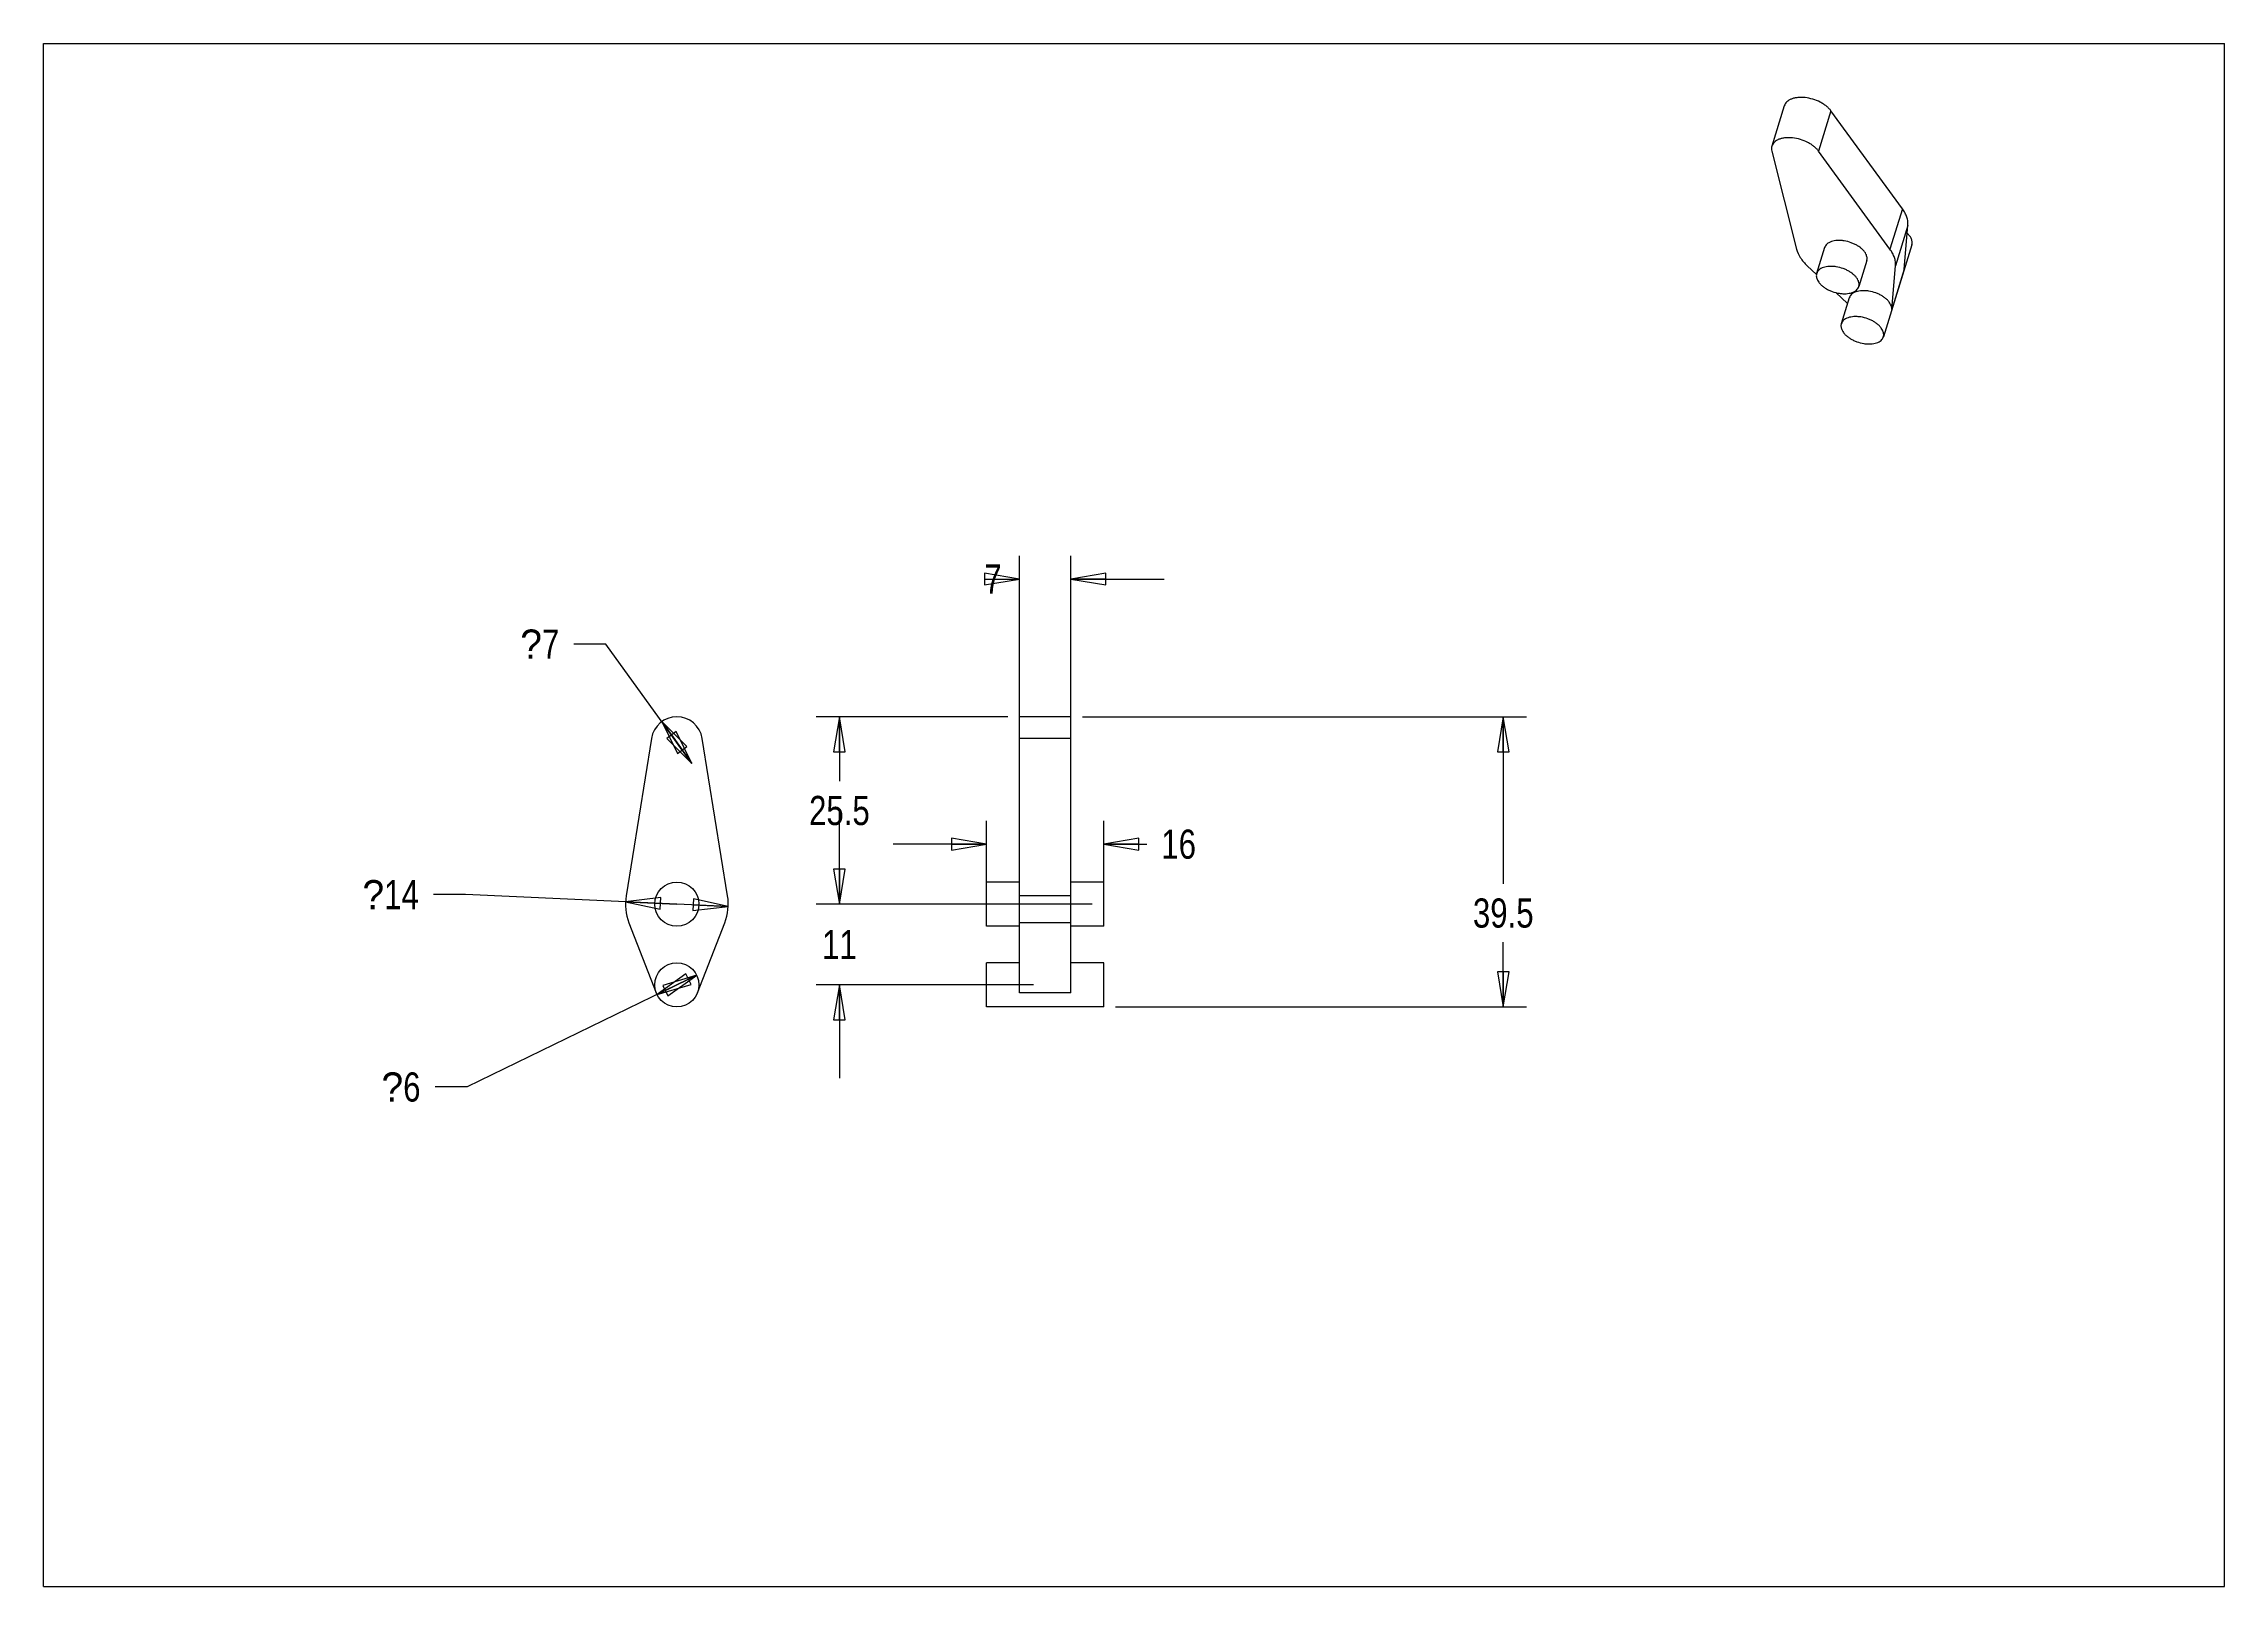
# Model space of a CAD drawing. Header units: millimetres. Extents: x 0 to 297, y 0 to 210.
import ezdxf

# ---------------------------------------------------------------- set-up
doc = ezdxf.new("R2010")
doc.units = ezdxf.units.MM
doc.header["$LTSCALE"] = 0.64311
doc.header["$MEASUREMENT"] = 0
doc.layers.get('0').update_dxf_attribs({"linetype": 'CONTINUOUS'})
doc.styles.get("Standard").update_dxf_attribs({"font": 'txt', "width": 0.8})
doc.styles.add('TEXTSTYLE_2', font='symbol_asme.ttf')
doc.dimstyles.new('DIMSTYLE_1', dxfattribs={"dimtxt": 0.15625, "dimasz": 0.1875, "dimexe": 0.125, "dimexo": 0.625, "dimgap": 0.078125, "dimtad": 1, "dimzin": 4, "dimtxsty": 'STANDARD', "dimblk": 'CLOSED', "dimblk1": 'CLOSED', "dimblk2": 'CLOSED', "dimcen": 2.5, "dimazin": 1, "dimtfac": 1, "dimtmove": 0, "dimatfit": 3, "dimldrblk": 'CLOSED', "dimtzin": 4})
doc.dimstyles.new('DIMSTYLE_2', dxfattribs={"dimtxt": 0.15625, "dimasz": 0.1875, "dimexe": 0.125, "dimexo": 0.625, "dimtad": 1, "dimzin": 4, "dimtxsty": 'STANDARD', "dimblk": 'CLOSED', "dimblk1": 'CLOSED', "dimblk2": 'CLOSED', "dimcen": 2.5, "dimazin": 1, "dimtfac": 1, "dimtmove": 0, "dimatfit": 2, "dimldrblk": 'CLOSED', "dimtzin": 4})

# ---------------------------------------------------------------- blocks, each defined once
blk = doc.blocks.new('_CLOSED')
at = {"color": 0, "linetype": 'ByBlock'}
for p, q in [((0, 0), (-1, 0.167)), ((-1, 0.167), (-1, -0.167)), ((-1, -0.167), (0, 0)), ((-1, 0), (0, 0))]:
    blk.add_line(p, q, dxfattribs=at)
blk = doc.blocks.new('*D1')
at = {"color": 2, "linetype": 'Continuous', "transparency": 16777216}
for p, q in [((132.91, 83.46), (132.91, 140.29)), ((139.91, 83.46), (139.91, 140.29)), ((132.91, 137.11), (132.47, 137.11)), ((139.91, 137.11), (152.61, 137.11))]:
    blk.add_line(p, q, dxfattribs=at)
at = {"color": 2, "linetype": 'Continuous', "transparency": 16777216, "xscale": 4.762499999999999, "yscale": 4.762499999999999, "zscale": 4.762499999999999}
blk.add_blockref('_CLOSED', (132.91, 137.11), dxfattribs=at)
at = {"color": 2, "linetype": 'Continuous', "transparency": 16777216, "xscale": 4.762499999999999, "yscale": 4.762499999999999, "zscale": 4.762499999999999, "rotation": 180}
blk.add_blockref('_CLOSED', (139.91, 137.11), dxfattribs=at)
at = {"color": 2, "linetype": 'Continuous', "transparency": 16777216, "insert": (130.48, 139.1), "char_height": 3.97, "width": 3.175, "attachment_point": 3, "line_spacing_factor": 0.9}
blk.add_mtext('7', dxfattribs=at)
blk = doc.blocks.new('*D2')
at = {"color": 2, "linetype": 'Continuous', "transparency": 16777216}
for p, q in [((57.45, 94.16), (53.08, 94.16)), ((86.24, 92.87), (57.45, 94.16)), ((79.25, 93.18), (86.24, 92.87)), ((93.23, 92.56), (86.24, 92.87))]:
    blk.add_line(p, q, dxfattribs=at)
at = {"color": 2, "linetype": 'Continuous', "transparency": 16777216, "xscale": 4.762499999999999, "yscale": 4.762499999999999, "zscale": 4.762499999999999}
for p, rotation in [((79.25, 93.18), 177.4359034555), ((93.23, 92.56), -2.5640965444999897)]:
    blk.add_blockref('_CLOSED', p, dxfattribs=dict(at, rotation=rotation))
at = {"color": 2, "linetype": 'Continuous', "transparency": 16777216, "insert": (51.1, 96.14), "char_height": 3.9688, "width": 11.0311, "attachment_point": 3, "line_spacing_factor": 0.9, "style": 'TEXTSTYLE_2'}
blk.add_mtext('?\\ftxt;{\\W0.8;14}', dxfattribs=at)
blk = doc.blocks.new('*D3')
at = {"color": 2, "linetype": 'Continuous', "transparency": 16777216}
for p, q in [((88.94, 83.18), (86.24, 81.87)), ((86.24, 81.87), (57.68, 67.98)), ((83.54, 80.56), (86.24, 81.87)), ((57.68, 67.98), (53.32, 67.98))]:
    blk.add_line(p, q, dxfattribs=at)
at = {"color": 2, "linetype": 'Continuous', "transparency": 16777216, "xscale": 4.762499999999999, "yscale": 4.762499999999999, "zscale": 4.762499999999999}
for p, rotation in [((83.54, 80.56), -154.06149044780003), ((88.94, 83.18), 25.938509552200003)]:
    blk.add_blockref('_CLOSED', p, dxfattribs=dict(at, rotation=rotation))
at = {"color": 2, "linetype": 'Continuous', "transparency": 16777216, "insert": (51.33, 69.96), "char_height": 3.9688, "width": 7.8561, "attachment_point": 3, "line_spacing_factor": 0.9, "style": 'TEXTSTYLE_2'}
blk.add_mtext('?\\ftxt;{\\W0.8;6}', dxfattribs=at)
blk = doc.blocks.new('*D4')
at = {"color": 2, "linetype": 'Continuous', "transparency": 16777216}
for p, q in [((108.38, 92.87), (108.38, 105.57)), ((134.82, 92.87), (105.2, 92.87)), ((134.82, 81.87), (105.2, 81.87)), ((108.38, 81.87), (108.38, 69.17))]:
    blk.add_line(p, q, dxfattribs=at)
at = {"color": 2, "linetype": 'Continuous', "transparency": 16777216, "xscale": 4.762499999999999, "yscale": 4.762499999999999, "zscale": 4.762499999999999}
for p, rotation in [((108.38, 92.87), -90.00000000000001), ((108.38, 81.87), 90)]:
    blk.add_blockref('_CLOSED', p, dxfattribs=dict(at, rotation=rotation))
at = {"color": 2, "linetype": 'Continuous', "transparency": 16777216, "insert": (108.38, 89.35), "char_height": 3.969, "width": 6.35, "attachment_point": 2, "line_spacing_factor": 0.9}
blk.add_mtext('11', dxfattribs=at)
blk = doc.blocks.new('*D5')
at = {"color": 2, "linetype": 'Continuous', "transparency": 16777216}
for p, q in [((76.58, 128.27), (72.21, 128.27)), ((86.24, 114.87), (76.58, 128.27)), ((84.19, 117.71), (86.24, 114.87)), ((88.29, 112.03), (86.24, 114.87))]:
    blk.add_line(p, q, dxfattribs=at)
at = {"color": 2, "linetype": 'Continuous', "transparency": 16777216, "xscale": 4.762499999999999, "yscale": 4.762499999999999, "zscale": 4.762499999999999}
for p, rotation in [((84.19, 117.71), 125.79830373149998), ((88.29, 112.03), -54.20169626849997)]:
    blk.add_blockref('_CLOSED', p, dxfattribs=dict(at, rotation=rotation))
at = {"color": 2, "linetype": 'Continuous', "transparency": 16777216, "insert": (70.23, 130.25), "char_height": 3.9688, "width": 7.8561, "attachment_point": 3, "line_spacing_factor": 0.9, "style": 'TEXTSTYLE_2'}
blk.add_mtext('?\\ftxt;{\\W0.8;7}', dxfattribs=at)
blk = doc.blocks.new('*D6')
at = {"color": 2, "linetype": 'Continuous', "transparency": 16777216}
for p, q in [((128.41, 94.46), (128.41, 104.21)), ((144.41, 94.46), (144.41, 104.21)), ((128.41, 101.03), (115.71, 101.03)), ((144.41, 101.03), (150.24, 101.03))]:
    blk.add_line(p, q, dxfattribs=at)
at = {"color": 2, "linetype": 'Continuous', "transparency": 16777216, "xscale": 4.762499999999999, "yscale": 4.762499999999999, "zscale": 4.762499999999999}
blk.add_blockref('_CLOSED', (128.41, 101.03), dxfattribs=at)
at = {"color": 2, "linetype": 'Continuous', "transparency": 16777216, "xscale": 4.762499999999999, "yscale": 4.762499999999999, "zscale": 4.762499999999999, "rotation": 180}
blk.add_blockref('_CLOSED', (144.41, 101.03), dxfattribs=at)
at = {"color": 2, "linetype": 'Continuous', "transparency": 16777216, "insert": (152.22, 103.02), "char_height": 3.969, "width": 6.35, "attachment_point": 1, "line_spacing_factor": 0.9}
blk.add_mtext('16', dxfattribs=at)
blk = doc.blocks.new('*D7')
at = {"color": 2, "linetype": 'Continuous', "transparency": 16777216}
for p, q in [((141.5, 118.37), (201.96, 118.37)), ((198.79, 118.37), (198.79, 95.62)), ((198.79, 78.87), (198.79, 87.69)), ((146, 78.87), (201.96, 78.87))]:
    blk.add_line(p, q, dxfattribs=at)
at = {"color": 2, "linetype": 'Continuous', "transparency": 16777216, "xscale": 4.762499999999999, "yscale": 4.762499999999999, "zscale": 4.762499999999999}
for p, rotation in [((198.79, 118.37), 90), ((198.79, 78.87), -90.00000000000001)]:
    blk.add_blockref('_CLOSED', p, dxfattribs=dict(at, rotation=rotation))
at = {"color": 2, "linetype": 'Continuous', "transparency": 16777216, "insert": (198.79, 93.64), "char_height": 3.969, "width": 12.7, "attachment_point": 2, "line_spacing_factor": 0.9}
blk.add_mtext('39.5', dxfattribs=at)
blk = doc.blocks.new('*D8')
at = {"color": 2, "linetype": 'Continuous', "transparency": 16777216}
for p, q in [((131.32, 118.37), (105.2, 118.37)), ((108.38, 118.37), (108.38, 109.59)), ((108.38, 92.87), (108.38, 101.65)), ((142.82, 92.87), (105.2, 92.87))]:
    blk.add_line(p, q, dxfattribs=at)
at = {"color": 2, "linetype": 'Continuous', "transparency": 16777216, "xscale": 4.762499999999999, "yscale": 4.762499999999999, "zscale": 4.762499999999999}
for p, rotation in [((108.38, 118.37), 90), ((108.38, 92.87), -90.00000000000001)]:
    blk.add_blockref('_CLOSED', p, dxfattribs=dict(at, rotation=rotation))
at = {"color": 2, "linetype": 'Continuous', "transparency": 16777216, "insert": (108.38, 107.6), "char_height": 3.969, "width": 12.7, "attachment_point": 2, "line_spacing_factor": 0.9}
blk.add_mtext('25.5', dxfattribs=at)

msp = doc.modelspace()

# ---------------------------------------------------------------- linework, layer by layer
at = {"color": 7, "linetype": 'Continuous'}
for p, q in [((0, 0), (0, 210)), ((0, 210), (297, 210)), ((297, 0), (297, 210)), ((237.066, 201.536), (235.371, 196.053)), ((243.422, 200.849), (241.728, 195.365)), ((253.146, 187.519), (243.422, 200.849)), ((235.363, 195.365), (238.721, 182.036)), ((251.452, 182.036), (241.728, 195.365)), ((253.146, 187.519), (251.452, 182.036)), ((253.903, 185.245), (252.208, 179.762)), ((253.383, 179.311), (253.903, 185.245)), ((242.56, 182.23), (241.47, 178.705)), ((254.431, 182.629), (250.558, 170.095)), ((240.196, 179.762), (241.444, 178.595)), ((248.292, 180.458), (247.203, 176.933)), ((251.688, 173.828), (252.208, 179.762)), ((253.383, 179.311), (251.688, 173.828)), ((244.098, 176.112), (245.68, 174.632)), ((245.915, 175.392), (244.826, 171.867)), ((132.909, 80.78), (132.909, 118.371)), ((139.909, 118.371), (132.909, 118.371)), ((139.909, 80.78), (139.909, 118.371)), ((82.785, 115.427), (79.33, 93.984)), ((93.152, 93.984), (89.696, 115.427)), ((139.909, 115.427), (132.909, 115.427)), ((128.409, 89.871), (128.409, 95.871)), ((132.909, 95.871), (128.409, 95.871)), ((144.409, 95.871), (139.909, 95.871)), ((144.409, 89.871), (144.409, 95.871)), ((139.909, 93.984), (132.909, 93.984)), ((79.72, 90.325), (83.446, 80.78)), ((89.035, 80.78), (92.761, 90.325)), ((132.909, 89.871), (128.409, 89.871)), ((139.909, 90.325), (132.909, 90.325)), ((144.409, 89.871), (139.909, 89.871)), ((132.909, 84.871), (128.409, 84.871)), ((128.409, 78.871), (128.409, 84.871)), ((144.409, 84.871), (139.909, 84.871)), ((144.409, 78.871), (144.409, 84.871)), ((139.909, 80.78), (132.909, 80.78)), ((144.409, 78.871), (128.409, 78.871)), ((0, 0), (297, 0))]:
    msp.add_line(p, q, dxfattribs=at)
for centre in [(86.241, 92.871), (86.241, 81.871)]:
    msp.add_circle(centre, 3, dxfattribs=at)
for centre, radius, start, end in [((86.241, 114.871), 3.5, 9.15413, 170.84587), ((86.241, 92.871), 7, 170.84587, -158.67631), ((86.241, 92.871), 7, -21.32369, 9.15413)]:
    msp.add_arc(centre, radius, start, end, dxfattribs=at)
at = {"color": 7, "linetype": 'Continuous', "extrusion": (0, 0, 25.4)}
for points, knots in [([(243.422, 200.849), (243.338, 200.965), (243.142, 201.192), (242.796, 201.502), (242.394, 201.789), (241.788, 202.134), (240.956, 202.463), (240.081, 202.644), (239.39, 202.687), (238.902, 202.666), (238.45, 202.594), (238.043, 202.472), (237.692, 202.302), (237.404, 202.088), (237.188, 201.832), (237.096, 201.636), (237.065, 201.536)], [0, 0, 0, 0, 0.0587904, 0.1222932, 0.1898553, 0.2606676, 0.4076298, 0.5540861, 0.6242894, 0.6910554, 0.7535824, 0.8113482, 0.8642134, 0.9125344, 0.9572712, 1, 1, 1, 1]), ([(235.371, 196.053), (235.338, 195.945), (235.303, 195.713), (235.334, 195.481), (235.363, 195.365)], [0, 0, 0, 0, 0.4869796, 1, 1, 1, 1]), ([(241.728, 195.365), (241.643, 195.481), (241.448, 195.709), (241.102, 196.019), (240.7, 196.306), (240.093, 196.651), (239.261, 196.98), (238.387, 197.161), (237.695, 197.203), (237.207, 197.183), (236.755, 197.111), (236.349, 196.989), (235.997, 196.819), (235.71, 196.604), (235.494, 196.349), (235.402, 196.152), (235.371, 196.053)], [0, 0, 0, 0, 0.0587904, 0.1222932, 0.1898553, 0.2606676, 0.4076298, 0.5540861, 0.6242894, 0.6910554, 0.7535824, 0.8113482, 0.8642134, 0.9125344, 0.9572712, 1, 1, 1, 1]), ([(253.903, 185.245), (253.919, 185.428), (253.908, 185.81), (253.77, 186.386), (253.515, 186.967), (253.28, 187.336), (253.146, 187.519)], [0, 0, 0, 0, 0.2254772, 0.4645863, 0.7219321, 1, 1, 1, 1]), ([(254.328, 183.514), (254.27, 183.634), (254.117, 183.872), (253.926, 184.08), (253.819, 184.181)], [0, 0, 0, 0, 0.474746, 1, 1, 1, 1]), ([(238.721, 182.036), (238.824, 181.627), (239.116, 181.019), (239.668, 180.291), (240.01, 179.936), (240.196, 179.762)], [0, 0, 0, 0, 0.4616673, 0.7213904, 1, 1, 1, 1]), ([(248.189, 181.344), (248.136, 181.452), (248.002, 181.667), (247.741, 181.964), (247.418, 182.244), (247.042, 182.5), (246.622, 182.725), (246.02, 182.976), (245.385, 183.141), (244.748, 183.21), (244.293, 183.211), (243.868, 183.163), (243.484, 183.065), (243.151, 182.92), (242.878, 182.73), (242.674, 182.5), (242.588, 182.321), (242.56, 182.23)], [0, 0, 0, 0, 0.0543586, 0.1139933, 0.1785855, 0.2474354, 0.3195214, 0.3936298, 0.5423786, 0.6144859, 0.6833645, 0.7479973, 0.8076657, 0.8620705, 0.9114798, 0.9568755, 1, 1, 1, 1]), ([(248.292, 180.458), (248.313, 180.526), (248.341, 180.669), (248.336, 180.892), (248.286, 181.121), (248.225, 181.27), (248.189, 181.344)], [0, 0, 0, 0, 0.2336853, 0.4744446, 0.7285057, 1, 1, 1, 1]), ([(252.208, 179.762), (252.225, 179.945), (252.214, 180.327), (252.076, 180.903), (251.821, 181.483), (251.585, 181.853), (251.452, 182.036)], [0, 0, 0, 0, 0.2254772, 0.4645863, 0.7219321, 1, 1, 1, 1]), ([(254.431, 182.629), (254.452, 182.696), (254.48, 182.839), (254.475, 183.063), (254.425, 183.291), (254.365, 183.44), (254.328, 183.514)], [0, 0, 0, 0, 0.2336754, 0.4744424, 0.7285333, 1, 1, 1, 1]), ([(241.47, 178.705), (241.449, 178.637), (241.422, 178.494), (241.427, 178.271), (241.477, 178.042), (241.537, 177.893), (241.573, 177.819)], [0, 0, 0, 0, 0.2336754, 0.4744424, 0.7285333, 1, 1, 1, 1]), ([(247.1, 177.819), (247.047, 177.927), (246.913, 178.142), (246.652, 178.439), (246.329, 178.719), (245.953, 178.975), (245.533, 179.2), (244.931, 179.451), (244.296, 179.616), (243.659, 179.685), (243.204, 179.686), (242.779, 179.638), (242.395, 179.54), (242.062, 179.395), (241.789, 179.205), (241.585, 178.975), (241.499, 178.796), (241.47, 178.705)], [0, 0, 0, 0, 0.0543546, 0.1139931, 0.1785816, 0.2474301, 0.3195151, 0.3936223, 0.5423689, 0.6144768, 0.6833564, 0.7479898, 0.807659, 0.8620658, 0.9114778, 0.9568752, 1, 1, 1, 1]), ([(241.573, 177.819), (241.626, 177.711), (241.761, 177.496), (242.022, 177.199), (242.345, 176.918), (242.721, 176.662), (243.14, 176.437), (243.742, 176.187), (244.377, 176.022), (245.014, 175.953), (245.47, 175.951), (245.895, 176), (246.278, 176.098), (246.611, 176.243), (246.884, 176.433), (247.089, 176.663), (247.175, 176.842), (247.203, 176.933)], [0, 0, 0, 0, 0.0543546, 0.1139931, 0.1785816, 0.2474301, 0.3195151, 0.3936223, 0.5423689, 0.6144768, 0.6833564, 0.7479898, 0.807659, 0.8620658, 0.9114778, 0.9568752, 1, 1, 1, 1]), ([(251.545, 174.506), (251.492, 174.614), (251.357, 174.829), (251.096, 175.126), (250.773, 175.407), (250.397, 175.663), (249.978, 175.888), (249.376, 176.138), (248.741, 176.304), (248.103, 176.373), (247.648, 176.374), (247.223, 176.325), (246.839, 176.227), (246.507, 176.082), (246.234, 175.892), (246.029, 175.662), (245.943, 175.483), (245.915, 175.392)], [0, 0, 0, 0, 0.0543586, 0.1139933, 0.1785855, 0.2474354, 0.3195214, 0.3936298, 0.5423786, 0.6144859, 0.6833645, 0.7479973, 0.8076657, 0.8620705, 0.9114798, 0.9568755, 1, 1, 1, 1]), ([(247.203, 176.933), (247.224, 177.001), (247.251, 177.144), (247.247, 177.367), (247.197, 177.596), (247.136, 177.745), (247.1, 177.819)], [0, 0, 0, 0, 0.2336754, 0.4744424, 0.7285333, 1, 1, 1, 1]), ([(250.455, 170.981), (250.402, 171.089), (250.268, 171.304), (250.007, 171.601), (249.684, 171.882), (249.308, 172.138), (248.889, 172.363), (248.287, 172.613), (247.651, 172.779), (247.014, 172.848), (246.559, 172.849), (246.134, 172.8), (245.75, 172.702), (245.417, 172.557), (245.145, 172.368), (244.94, 172.137), (244.854, 171.958), (244.826, 171.867)], [0, 0, 0, 0, 0.0543546, 0.1139931, 0.1785816, 0.2474301, 0.3195151, 0.3936223, 0.5423689, 0.6144768, 0.6833564, 0.7479898, 0.807659, 0.8620658, 0.9114778, 0.9568752, 1, 1, 1, 1]), ([(251.688, 173.828), (251.698, 173.939), (251.68, 174.175), (251.598, 174.397), (251.545, 174.506)], [0, 0, 0, 0, 0.477138, 1, 1, 1, 1]), ([(244.826, 171.867), (244.805, 171.799), (244.777, 171.656), (244.782, 171.433), (244.832, 171.204), (244.893, 171.055), (244.929, 170.981)], [0, 0, 0, 0, 0.2336754, 0.4744424, 0.7285333, 1, 1, 1, 1]), ([(244.929, 170.981), (244.982, 170.873), (245.116, 170.659), (245.377, 170.361), (245.7, 170.081), (246.076, 169.825), (246.495, 169.6), (247.098, 169.349), (247.733, 169.184), (248.37, 169.115), (248.825, 169.114), (249.25, 169.163), (249.634, 169.261), (249.967, 169.406), (250.24, 169.595), (250.444, 169.825), (250.53, 170.004), (250.558, 170.095)], [0, 0, 0, 0, 0.0543546, 0.1139931, 0.1785816, 0.2474301, 0.3195151, 0.3936223, 0.5423689, 0.6144768, 0.6833564, 0.7479898, 0.807659, 0.8620658, 0.9114778, 0.9568752, 1, 1, 1, 1]), ([(250.558, 170.095), (250.579, 170.163), (250.607, 170.306), (250.602, 170.529), (250.552, 170.758), (250.492, 170.907), (250.455, 170.981)], [0, 0, 0, 0, 0.2336754, 0.4744424, 0.7285333, 1, 1, 1, 1])]:
    msp.add_open_spline(points, degree=3, knots=knots, dxfattribs=at)

# ---------------------------------------------------------------- dimensions: what is measured, and where the dimension line sits
at = {"color": 2, "linetype": 'Continuous'}
for base, p1, p2, angle, picture, middle in [((132.909, 137.113), (139.909, 81.871), (132.909, 81.871), 180, '*D1', (128.896, 137.113)), ((108.378, 92.871), (132.909, 118.371), (144.409, 92.871), 270, '*D8', (108.477, 105.621)), ((198.786, 78.871), (139.909, 118.371), (144.409, 78.871), 270, '*D7', (198.886, 91.655)), ((108.378, 81.871), (136.409, 92.871), (136.409, 81.871), 270, '*D4', (108.378, 87.371)), ((128.409, 101.034), (144.409, 92.871), (128.409, 92.871), 180, '*D6', (155.792, 101.034))]:
    dim = msp.add_linear_dim(base=base, p1=p1, p2=p2, angle=angle, dimstyle='DIMSTYLE_1', dxfattribs=at)
    dim.commit()
    dim.dimension.update_dxf_attribs({"geometry": picture, "text_midpoint": middle, "dimtype": 160})
for p1, p2, picture, middle in [((84.193, 117.709), (88.288, 112.032), '*D5', (66.299, 128.27)), ((79.248, 93.184), (93.234, 92.557), '*D2', (45.583, 94.16)), ((83.543, 80.558), (88.938, 83.183), '*D3', (47.403, 67.979))]:
    dim = msp.add_diameter_dim_2p(p1=p1, p2=p2, text='{\\fSymbol_ASME;\\W1.0;?}<>', dimstyle='DIMSTYLE_2', dxfattribs=at)
    dim.commit()
    dim.dimension.update_dxf_attribs({"geometry": picture, "text_midpoint": middle, "dimtype": 163})

doc.saveas('drawing.dxf')
